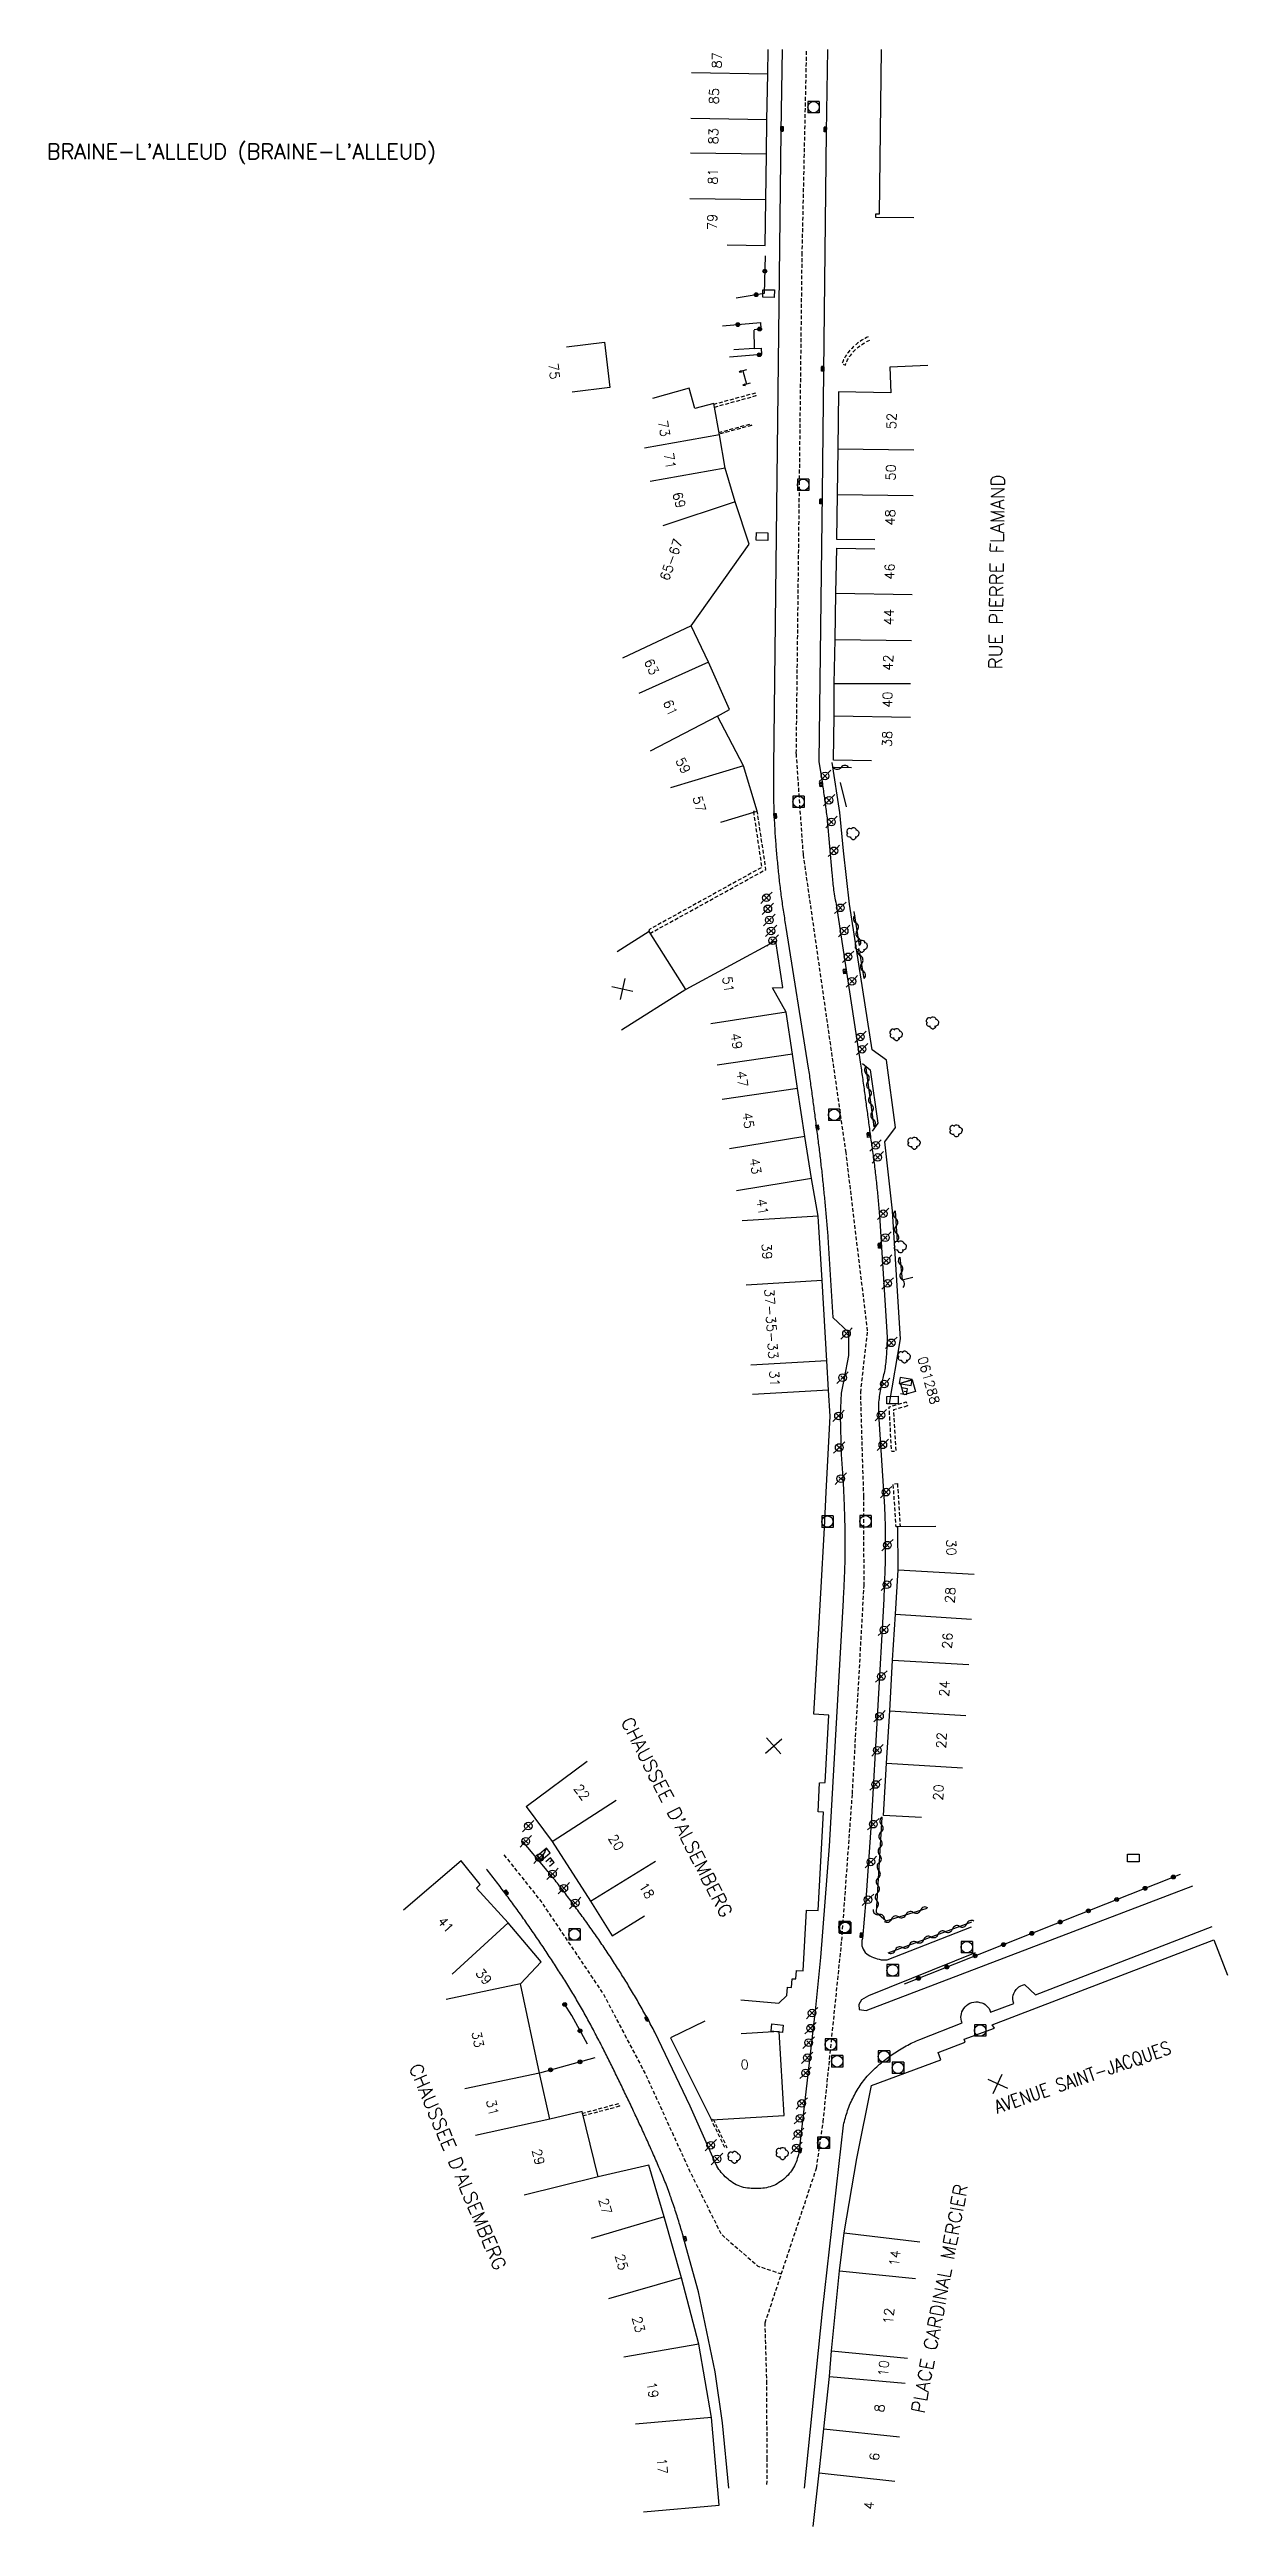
# Model space of a CAD drawing. Header units: millimetres. Extents: x 150050 to 151000, y 152675 to 153000.
# Drawn here: x 150050 to 150204.7, y 152674.8 to 153000 of the extents above; entities that cross this region are included whole.
import ezdxf
from ezdxf.enums import TextEntityAlignment as Align

# ---------------------------------------------------------------- set-up
doc = ezdxf.new("R2010")
doc.units = ezdxf.units.MM
doc.linetypes.add('DASHED', pattern=[0.75, 0.5, -0.25])
doc.layers.get('0').update_dxf_attribs({"linetype": 'CONTINUOUS'})
for name, color, linetype in [('W0001', 6, 'DASHED'), ('W0008', 7, 'CONTINUOUS'), ('W0017', 7, 'CONTINUOUS'), ('W0100', 7, 'CONTINUOUS'), ('W0105', 7, 'CONTINUOUS'), ('W0112', 1, 'DASHED'), ('W0300', 7, 'CONTINUOUS'), ('W0302', 3, 'CONTINUOUS'), ('W0310', 3, 'CONTINUOUS'), ('W0322', 7, 'CONTINUOUS'), ('W0400', 7, 'CONTINUOUS'), ('W0420', 7, 'CONTINUOUS'), ('W0430', 7, 'CONTINUOUS'), ('W0454', 7, 'CONTINUOUS'), ('W0980', 7, 'CONTINUOUS'), ('W0984', 7, 'CONTINUOUS'), ('W0989', 7, 'CONTINUOUS'), ('W0991', 7, 'CONTINUOUS'), ('W1102', 7, 'CONTINUOUS'), ('W1471', 7, 'CONTINUOUS')]:
    doc.layers.add(name, color=color, linetype=linetype)
doc.styles.get("Standard").update_dxf_attribs({"font": 'romans.shx', "width": 0.85})

msp = doc.modelspace()

# ---------------------------------------------------------------- texts
at = {"layer": 'W0980'}
msp.add_text("BRAINE-L'ALLEUD (BRAINE-L'ALLEUD)", height=2, dxfattribs=at).set_placement((150075.24, 152986.48), align=Align.MIDDLE)
at = {"layer": 'W0984'}
msp.add_text('061288', height=1.25, rotation=285.7077, dxfattribs=at).set_placement((150165.48, 152825.29), align=Align.MIDDLE)
at = {"layer": 'W0989'}
for s, rotation, p in [('RUE PIERRE FLAMAND', 89.2459, (150174.4, 152931.43)), ("CHAUSSEE D'ALSEMBERG", 297.1577, (150132.41, 152767.94)), ("CHAUSSEE D'ALSEMBERG", 292.859, (150103.64, 152722.04)), ('PLACE CARDINAL MERCIER', 79.2121, (150166.9, 152704.74))]:
    msp.add_text(s, height=1.75, rotation=rotation, dxfattribs=at).set_placement(p, align=Align.MIDDLE)
at = {"layer": 'W0989', "width": 0.85}
msp.add_text('AVENUE SAINT-JACQUES', height=1.75, rotation=19, dxfattribs=at).set_placement((150174.43, 152729.01))
at = {"layer": 'W0991'}
for s, rotation, p in [('87', 89.1775, (150137.67, 152998.58)), ('85', 89.0747, (150137.29, 152993.89)), ('83', 89.1281, (150137.21, 152988.62)), ('81', 89.2576, (150137.14, 152983.34)), ('79', 89.1122, (150137.05, 152977.37)), ('75', 276.7935, (150116.3, 152957.77)), ('73', 280.1108, (150130.74, 152950.24)), ('52', 89.1964, (150160.59, 152951.23)), ('71', 279.9577, (150131.49, 152946)), ('50', 89.1763, (150160.49, 152944.48)), ('69', 286.4078, (150132.7, 152940.85)), ('48', 89.3451, (150160.42, 152938.58)), ('65-67', 70.4664, (150131.67, 152933.03)), ('46', 88.951, (150160.34, 152931.46)), ('44', 89.1921, (150160.24, 152925.49)), ('63', 295.2566, (150129.09, 152918.97)), ('42', 88.7398, (150160.14, 152919.51)), ('40', 89.9293, (150160.07, 152914.65)), ('61', 294.1946, (150131.56, 152913.59)), ('38', 88.9582, (150160.02, 152909.49)), ('59', 297.4763, (150133.24, 152906)), ('57', 286.9954, (150135.36, 152900.96)), ('51', 278.1171, (150139.15, 152877.26)), ('49', 278.7486, (150140.25, 152869.81)), ('47', 278.2241, (150140.99, 152864.86)), ('45', 278.6007, (150141.79, 152859.41)), ('43', 279.2784, (150142.74, 152853.41)), ('41', 280.1372, (150143.65, 152848.07)), ('39', 273.3641, (150144.24, 152842.21)), ('37-35-33', 273.428, (150144.8, 152832.71)), ('31', 273.2289, (150145.23, 152825.52)), ('30', 270.731, (150168.44, 152803.35)), ('28', 86.6141, (150168.29, 152797.09)), ('26', 86.1863, (150167.92, 152791.1)), ('24', 86.7842, (150167.53, 152784.82)), ('22', 86.5706, (150167.14, 152778.03)), ('22', 306.5843, (150119.94, 152771.22)), ('20', 86.6873, (150166.74, 152771.19)), ('20', 302.8559, (150124.44, 152764.62)), ('18', 301.7136, (150128.45, 152758.31)), ('41', 310.5941, (150102.07, 152753.83)), ('39', 310.0233, (150107.06, 152747)), ('33', 281.9189, (150106.28, 152738.76)), ('0', 3.4429, (150141.31, 152735.47)), ('31', 282.577, (150108.2, 152729.81)), ('29', 283.796, (150114.22, 152723.33)), ('27', 286.5224, (150123.01, 152716.87)), ('25', 286.0138, (150125.15, 152709.53)), ('14', 83.0644, (150161.02, 152710.04)), ('23', 284.5547, (150127.39, 152701.34)), ('12', 84.3583, (150160.22, 152702.45)), ('10', 84.8489, (150159.55, 152695.59)), ('19', 279.7858, (150129.23, 152692.74)), ('8', 84.039, (150159.03, 152690.35)), ('6', 83.7132, (150158.35, 152683.98)), ('17', 275.0892, (150130.49, 152682.76)), ('4', 83.7461, (150157.65, 152677.58))]:
    msp.add_text(s, height=1.25, rotation=rotation, dxfattribs=at).set_placement(p, align=Align.MIDDLE)

# ---------------------------------------------------------------- blocks, each defined once
blk = doc.blocks.new('t322o')
at = {"color": 0, "linetype": 'Continuous'}
for radius in [0.25, 0.15]:
    blk.add_circle((0, 0), radius, dxfattribs=at)
blk = doc.blocks.new('t310o')
at = {"color": 0, "linetype": 'Continuous'}
for centre, start, end in [((-0.5, 0.38), 216.8699, 323.1304), ((0.5, -0.37), 36.8699, 143.1303)]:
    blk.add_arc(centre, 0.625, start, end, dxfattribs=at)
blk = doc.blocks.new('t991o')
at = {"color": 0, "linetype": 'Continuous'}
for p, q in [((-1, 1), (1, -1)), ((-1, -1), (1, 1))]:
    blk.add_line(p, q, dxfattribs=at)
blk = doc.blocks.new('T430')
at = {"flags": 128}
for points in [[(0.8, 0.8), (-0.8, 0.8)], [(-0.8, 0.8), (-0.8, 0)], [(0.8, 0.8), (-0.8, 0)], [(-0.8, 0), (0.8, 0)], [(-0.4, 2.1), (0.4, 2.1)], [(-0.4, 2.1), (-0.4, 1.3)], [(-0.4, 1.7), (0, 1.7)], [(-0.4, 1.3), (0.4, 1.3)], [(0.8, 0), (0.8, 0.8)]]:
    blk.add_lwpolyline(points, dxfattribs=at)
blk = doc.blocks.new('T454')
for p, q in [((-0.25, 0.25), (0.25, -0.25)), ((-0.25, -0.25), (0.25, 0.25)), ((0.75, 0.75), (0.375, 0.375)), ((-0.375, -0.375), (-0.75, -0.75))]:
    blk.add_line(p, q)
blk.add_ellipse((0, 0), major_axis=(0.354, 0.354), ratio=1, start_param=5.497787143782138, end_param=11.78097245096172)
blk = doc.blocks.new('T420')
for p, q in [((0.75, 0.75), (-0.75, 0.75)), ((-0.75, 0.75), (-0.75, -0.75)), ((0.75, 0.75), (0.75, -0.75)), ((0.75, -0.75), (-0.75, -0.75))]:
    blk.add_line(p, q)
blk.add_ellipse((0, 0), major_axis=(-0.53, 0.53), ratio=1, start_param=3.926991, end_param=10.210176)
blk = doc.blocks.new('T400')
for p, q in [((-0.15, 0.3), (0.15, 0.3)), ((-0.15, -0.25), (-0.15, 0.3)), ((-0.15, 0.15), (0.15, 0.15)), ((-0.15, 0), (0.15, 0)), ((0.15, 0.3), (0.15, -0.25)), ((-0.15, -0.15), (0.15, -0.15)), ((-0.15, -0.25), (-0.15, -0.3)), ((-0.15, -0.3), (0.15, -0.3)), ((0.15, -0.3), (0.15, -0.25))]:
    blk.add_line(p, q)
blk = doc.blocks.new('T300')
for p, q in [((-0.8, 0.51), (-0.86, 0.34)), ((-0.86, 0.34), (-0.86, 0.17)), ((-0.86, 0.17), (-0.74, 0.06)), ((-0.69, 0.63), (-0.8, 0.51)), ((-0.8, -0.06), (-0.74, 0.06)), ((-0.74, 0.06), (-0.69, 0.11)), ((-0.57, 0.69), (-0.69, 0.63)), ((-0.46, 0.69), (-0.57, 0.69)), ((-0.29, 0.63), (-0.46, 0.69)), ((-0.29, 0.63), (-0.17, 0.74)), ((-0.23, 0.57), (-0.29, 0.63)), ((-0.17, 0.74), (-0.06, 0.8)), ((-0.06, 0.8), (0.06, 0.8)), ((0.06, 0.8), (0.23, 0.74)), ((0.23, 0.74), (0.34, 0.63)), ((0.34, 0.63), (0.4, 0.51)), ((0.46, 0.46), (0.34, 0.46)), ((0.4, 0.51), (0.4, 0.46)), ((0.57, 0.4), (0.46, 0.46)), ((0.57, 0.4), (0.69, 0.29)), ((0.69, 0.29), (0.74, 0.17)), ((0.74, 0.06), (0.69, -0.17)), ((0.74, 0.17), (0.74, 0.06)), ((-0.8, -0.17), (-0.8, -0.06)), ((-0.8, -0.23), (-0.8, -0.17)), ((-0.74, -0.34), (-0.8, -0.23)), ((-0.69, -0.4), (-0.74, -0.34)), ((-0.51, -0.46), (-0.69, -0.4)), ((-0.4, -0.46), (-0.51, -0.46)), ((-0.4, -0.46), (-0.34, -0.46)), ((-0.34, -0.46), (-0.34, -0.4)), ((-0.34, -0.51), (-0.34, -0.46)), ((-0.29, -0.63), (-0.34, -0.51)), ((-0.17, -0.74), (-0.29, -0.63)), ((-0.06, -0.8), (-0.17, -0.74)), ((0.06, -0.8), (-0.06, -0.8)), ((0.17, -0.74), (0.06, -0.8)), ((0.23, -0.69), (0.17, -0.74)), ((0.29, -0.46), (0.23, -0.46)), ((0.29, -0.63), (0.23, -0.69)), ((0.46, -0.4), (0.29, -0.46)), ((0.34, -0.51), (0.29, -0.63)), ((0.34, -0.51), (0.34, -0.46)), ((0.57, -0.34), (0.46, -0.4)), ((0.63, -0.29), (0.57, -0.34)), ((0.69, -0.17), (0.63, -0.29))]:
    blk.add_line(p, q)
blk = doc.blocks.new('t105o')
for p, q in [((-0.5, 0), (0.5, 0)), ((0.5, 0), (0.2, 0.1)), ((0.5, 0), (0.2, -0.1))]:
    blk.add_line(p, q)
blk = doc.blocks.new('T1471')
at = {"color": 0, "linetype": 'Continuous', "flags": 128}
blk.add_lwpolyline([(-0.75, -0.5), (-0.75, 0.5), (0.75, 0.5), (0.75, -0.5), (-0.75, -0.5)], dxfattribs=at)

# ---------------------------------------------------------------- linework, layer by layer
at = {"layer": 'W0001'}
msp.add_lwpolyline([(150144.24, 152680.32), (150144.26, 152683.68), (150144.22, 152693.56), (150143.99, 152701.54), (150150.74, 152721.85), (150151.62, 152727.94), (150154.06, 152751.73), (150155.46, 152771.02), (150156.99, 152798.32), (150156.95, 152810), (150156.54, 152823.67), (150157.45, 152831.78), (150154.62, 152855.2), (150149.02, 152894.33), (150148.09, 152907.6), (150148.86, 152973.04), (150149.45, 153000)], dxfattribs=at)
at = {"layer": 'W0001', "flags": 128}
msp.add_lwpolyline([(150109.7, 152763), (150114.55, 152756.9), (150122.72, 152744.76), (150128.28, 152734.22), (150134.07, 152721.53), (150138.22, 152713.2), (150143.04, 152709.01), (150146.13, 152707.98)], dxfattribs=at)
at = {"layer": 'W0008', "flags": 128}
for points in [[(150146.23, 153000), (150146.06, 152989.22), (150145.1, 152905.83), (150145.09, 152905.58), (150145.09, 152905.33), (150145.08, 152905.07), (150145.08, 152904.82), (150145.08, 152904.57), (150145.08, 152904.32), (150145.08, 152904.07), (150145.08, 152903.82), (150145.08, 152903.56), (150145.08, 152903.31), (150145.08, 152903.06), (150145.08, 152902.81), (150145.08, 152902.56), (150145.09, 152902.31), (150145.09, 152902.06), (150145.1, 152901.8), (150145.1, 152901.55), (150145.11, 152901.3), (150145.11, 152901.05), (150145.12, 152900.8), (150145.13, 152900.55), (150145.13, 152900.29), (150145.14, 152900.04), (150145.15, 152899.79), (150145.16, 152899.54), (150145.17, 152899.29), (150145.18, 152899.04), (150145.19, 152898.79), (150145.21, 152898.53), (150145.22, 152898.28), (150145.23, 152898.03), (150145.25, 152897.78), (150145.26, 152897.53), (150145.28, 152897.28), (150145.29, 152897.03), (150145.31, 152896.78), (150145.33, 152896.53), (150145.34, 152896.28), (150145.36, 152896.03), (150145.38, 152895.78), (150145.4, 152895.53), (150145.42, 152895.28), (150145.44, 152895.03), (150145.46, 152894.78), (150145.48, 152894.53), (150145.5, 152894.28), (150145.53, 152894.03), (150145.55, 152893.78), (150145.57, 152893.53), (150145.6, 152893.28), (150145.62, 152893.03), (150145.65, 152892.78), (150145.67, 152892.53), (150145.7, 152892.28), (150145.72, 152892.03), (150145.75, 152891.77), (150145.78, 152891.52), (150145.81, 152891.27), (150145.83, 152891.02), (150145.86, 152890.77), (150145.89, 152890.52), (150145.92, 152890.26), (150145.95, 152890.01), (150145.99, 152889.76), (150146.02, 152889.51), (150146.05, 152889.26), (150146.08, 152889.01), (150146.12, 152888.76), (150146.15, 152888.51), (150146.18, 152888.25), (150146.22, 152888), (150146.25, 152887.75), (150146.29, 152887.5), (150146.33, 152887.25), (150146.36, 152887), (150146.4, 152886.75), (150146.44, 152886.5), (150146.48, 152886.25), (150146.52, 152886), (150146.56, 152885.75), (150146.6, 152885.5), (150146.64, 152885.25), (150146.68, 152885), (150146.72, 152884.75), (150149.65, 152866.29), (150149.69, 152866.05), (150149.73, 152865.8), (150149.76, 152865.56), (150149.8, 152865.31), (150149.83, 152865.06), (150149.87, 152864.82), (150149.9, 152864.57), (150149.94, 152864.32), (150149.97, 152864.08), (150150.01, 152863.83), (150150.04, 152863.58), (150150.08, 152863.34), (150150.11, 152863.09), (150150.14, 152862.84), (150150.18, 152862.6), (150150.21, 152862.35), (150150.24, 152862.1), (150150.28, 152861.86), (150150.31, 152861.61), (150150.34, 152861.36), (150150.38, 152861.12), (150150.41, 152860.87), (150150.44, 152860.62), (150150.48, 152860.38), (150150.51, 152860.13), (150150.54, 152859.88), (150150.57, 152859.64), (150150.61, 152859.39), (150150.64, 152859.14), (150150.67, 152858.9), (150150.7, 152858.65), (150150.73, 152858.41), (150150.76, 152858.16), (150150.79, 152857.92), (150150.83, 152857.67), (150150.86, 152857.43), (150150.89, 152857.18), (150150.92, 152856.94), (150150.95, 152856.69), (150150.98, 152856.44), (150151.01, 152856.2), (150151.04, 152855.95), (150151.07, 152855.71), (150151.1, 152855.46), (150151.13, 152855.22), (150151.16, 152854.97), (150151.19, 152854.73), (150151.22, 152854.48), (150151.25, 152854.24), (150151.28, 152853.99), (150151.3, 152853.75), (150151.33, 152853.5), (150151.36, 152853.25), (150151.39, 152853.01), (150151.42, 152852.76), (150151.44, 152852.52), (150151.47, 152852.27), (150151.5, 152852.03), (150151.52, 152851.78), (150151.55, 152851.54), (150151.57, 152851.29), (150151.6, 152851.04), (150151.62, 152850.79), (150151.65, 152850.54), (150151.67, 152850.3), (150151.7, 152850.05), (150151.72, 152849.8), (150151.75, 152849.55), (150151.77, 152849.3), (150151.8, 152849.06), (150151.82, 152848.81), (150151.84, 152848.56), (150151.87, 152848.31), (150151.89, 152848.06), (150151.91, 152847.82), (150151.93, 152847.57), (150151.96, 152847.32), (150151.98, 152847.07), (150152, 152846.82), (150152.02, 152846.58), (150152.04, 152846.33), (150152.07, 152846.08), (150152.09, 152845.83), (150152.11, 152845.58), (150152.13, 152845.34), (150152.15, 152845.09), (150152.17, 152844.84), (150152.19, 152844.59), (150152.21, 152844.34), (150152.23, 152844.09), (150152.25, 152843.85), (150152.27, 152843.6), (150152.28, 152843.35), (150152.89, 152833.52), (150154.96, 152831.62), (150154.93, 152828.56), (150154.38, 152825.57), (150154, 152823.59), (150153.87, 152820.7), (150153.97, 152815.55), (150154.2, 152812.47), (150154.21, 152812.21), (150154.23, 152811.96), (150154.24, 152811.71), (150154.25, 152811.46), (150154.27, 152811.21), (150154.28, 152810.96), (150154.29, 152810.71), (150154.3, 152810.46), (150154.32, 152810.2), (150154.33, 152809.95), (150154.34, 152809.7), (150154.35, 152809.45), (150154.36, 152809.2), (150154.37, 152808.95), (150154.38, 152808.7), (150154.39, 152808.45), (150154.39, 152808.19), (150154.4, 152807.94), (150154.41, 152807.69), (150154.42, 152807.44), (150154.42, 152807.19), (150154.43, 152806.94), (150154.43, 152806.69), (150154.44, 152806.43), (150154.44, 152806.18), (150154.45, 152805.93), (150154.45, 152805.68), (150154.45, 152805.43), (150154.46, 152805.18), (150154.46, 152804.93), (150154.46, 152804.67), (150154.46, 152804.42), (150154.46, 152804.17), (150154.46, 152803.92), (150154.46, 152803.67), (150154.46, 152803.42), (150154.46, 152803.17), (150154.46, 152802.92), (150154.46, 152802.66), (150154.46, 152802.41), (150154.45, 152802.16), (150154.45, 152801.91), (150154.45, 152801.66), (150154.44, 152801.41), (150154.44, 152801.16), (150154.43, 152800.91), (150154.42, 152800.66), (150154.42, 152800.41), (150154.41, 152800.16), (150154.4, 152799.91), (150154.39, 152799.66), (150154.38, 152799.41), (150154.37, 152799.16), (150154.36, 152798.91), (150154.35, 152798.66), (150154.34, 152798.41), (150154.33, 152798.16), (150154.32, 152797.91), (150154.3, 152797.66), (150154.29, 152797.41), (150154.28, 152797.16), (150154.26, 152796.91), (150154.25, 152796.66), (150154.23, 152796.41), (150152.39, 152764.13), (150151.26, 152749.5), (150150.6, 152742.95), (150148.41, 152723.88), (150148.36, 152723.62), (150148.3, 152723.36), (150148.22, 152723.11), (150148.14, 152722.87), (150148.05, 152722.63), (150147.95, 152722.4), (150147.85, 152722.17), (150147.73, 152721.95), (150147.6, 152721.74), (150147.46, 152721.53), (150147.32, 152721.33), (150147.16, 152721.14), (150147, 152720.95), (150146.82, 152720.77), (150146.64, 152720.6), (150146.45, 152720.43), (150146.24, 152720.26), (150146.03, 152720.11), (150145.81, 152719.96), (150145.58, 152719.82), (150145.35, 152719.69), (150145.12, 152719.59), (150144.89, 152719.49), (150144.65, 152719.41), (150144.41, 152719.35), (150144.17, 152719.29), (150143.93, 152719.25), (150143.68, 152719.22), (150143.43, 152719.19), (150143.19, 152719.18), (150142.94, 152719.18), (150142.69, 152719.18), (150142.43, 152719.19), (150142.18, 152719.2), (150141.93, 152719.22), (150141.67, 152719.25), (150141.41, 152719.28), (150141.16, 152719.33), (150140.91, 152719.4), (150140.67, 152719.49), (150140.44, 152719.58), (150140.21, 152719.69), (150139.98, 152719.82), (150139.76, 152719.95), (150139.54, 152720.09), (150139.33, 152720.24), (150139.13, 152720.4), (150138.94, 152720.57), (150138.75, 152720.74), (150138.57, 152720.92), (150138.4, 152721.1), (150138.23, 152721.3), (150138.08, 152721.5), (150137.93, 152721.7), (150137.79, 152721.92), (150137.65, 152722.14), (150134.17, 152730.01), (150129.51, 152739.73), (150129.4, 152739.95), (150129.28, 152740.17), (150129.16, 152740.39), (150129.04, 152740.61), (150128.92, 152740.83), (150128.81, 152741.05), (150128.69, 152741.26), (150128.57, 152741.48), (150128.45, 152741.7), (150128.32, 152741.92), (150128.2, 152742.13), (150128.08, 152742.35), (150127.96, 152742.57), (150127.84, 152742.79), (150127.71, 152743), (150127.59, 152743.22), (150127.47, 152743.43), (150127.34, 152743.65), (150127.22, 152743.86), (150127.09, 152744.08), (150126.97, 152744.29), (150126.84, 152744.51), (150126.71, 152744.72), (150126.59, 152744.94), (150126.46, 152745.15), (150126.33, 152745.37), (150126.2, 152745.58), (150126.07, 152745.79), (150125.95, 152746), (150125.82, 152746.22), (150125.69, 152746.43), (150125.56, 152746.64), (150125.43, 152746.85), (150125.29, 152747.06), (150125.16, 152747.28), (150125.03, 152747.49), (150124.9, 152747.7), (150124.77, 152747.91), (150124.63, 152748.12), (150124.5, 152748.33), (150124.36, 152748.54), (150124.23, 152748.75), (150124.09, 152748.96), (150123.96, 152749.17), (150123.82, 152749.38), (150123.68, 152749.59), (150123.55, 152749.79), (150123.41, 152750), (150123.27, 152750.21), (150123.13, 152750.42), (150122.99, 152750.62), (150122.85, 152750.83), (150122.71, 152751.04), (150122.57, 152751.24), (150122.43, 152751.45), (150122.29, 152751.66), (150122.15, 152751.86), (150122.01, 152752.07), (150121.86, 152752.27), (150121.72, 152752.48), (150121.58, 152752.68), (150121.44, 152752.88), (150121.29, 152753.09), (150121.15, 152753.29), (150121, 152753.49), (150120.86, 152753.7), (150120.71, 152753.9), (150120.57, 152754.1), (150120.42, 152754.31), (150120.28, 152754.51), (150120.13, 152754.71), (150119.99, 152754.91), (150119.84, 152755.12), (150119.69, 152755.32), (150119.55, 152755.52), (150119.4, 152755.72), (150119.25, 152755.92), (150119.1, 152756.12), (150118.96, 152756.32), (150118.81, 152756.53), (150118.66, 152756.73), (150118.51, 152756.92), (150118.37, 152757.12), (150118.22, 152757.32), (150118.07, 152757.52), (150117.92, 152757.71), (150117.77, 152757.91), (150117.62, 152758.11), (150117.47, 152758.3), (150117.32, 152758.5), (150117.17, 152758.69), (150117.02, 152758.89), (150116.87, 152759.08), (150116.72, 152759.27), (150116.56, 152759.47), (150116.41, 152759.66), (150116.26, 152759.85), (150116.1, 152760.04), (150115.95, 152760.24), (150115.79, 152760.43), (150115.64, 152760.62), (150115.48, 152760.81), (150115.32, 152761), (150115.17, 152761.19), (150112.16, 152764.79)], [(150152.19, 153000), (150152.03, 152989.14), (150151.67, 152957.73), (150151.48, 152941.77), (150151.05, 152906.52), (150151.48, 152903.87), (150151.51, 152903.63), (150151.55, 152903.4), (150151.58, 152903.16), (150151.62, 152902.93), (150151.65, 152902.69), (150151.68, 152902.46), (150151.72, 152902.22), (150151.75, 152901.99), (150151.78, 152901.75), (150151.81, 152901.51), (150151.85, 152901.27), (150151.88, 152901.04), (150151.91, 152900.8), (150151.94, 152900.56), (150151.97, 152900.32), (150152, 152900.08), (150152.03, 152899.84), (150152.06, 152899.6), (150152.09, 152899.36), (150152.12, 152899.12), (150152.14, 152898.88), (150152.76, 152891.88), (150152.78, 152891.63), (150152.8, 152891.38), (150152.82, 152891.14), (150152.84, 152890.89), (150152.87, 152890.65), (150152.9, 152890.4), (150152.93, 152890.15), (150152.96, 152889.91), (150152.99, 152889.66), (150153.03, 152889.4), (150153.07, 152889.14), (150153.11, 152888.87), (150153.16, 152888.61), (150153.21, 152888.35), (150153.26, 152888.08), (150153.31, 152887.82), (150156.53, 152866.79), (150156.56, 152866.54), (150156.6, 152866.29), (150156.63, 152866.04), (150156.67, 152865.79), (150156.7, 152865.54), (150156.74, 152865.3), (150156.77, 152865.05), (150156.81, 152864.8), (150156.84, 152864.55), (150156.87, 152864.3), (150156.91, 152864.05), (150156.94, 152863.81), (150156.98, 152863.56), (150157.01, 152863.31), (150157.05, 152863.06), (150157.08, 152862.81), (150157.11, 152862.56), (150157.15, 152862.31), (150157.18, 152862.07), (150157.22, 152861.82), (150157.25, 152861.57), (150157.28, 152861.32), (150157.32, 152861.07), (150157.35, 152860.82), (150157.38, 152860.57), (150157.42, 152860.33), (150157.45, 152860.08), (150157.49, 152859.83), (150157.52, 152859.58), (150157.55, 152859.33), (150157.59, 152859.08), (150157.62, 152858.83), (150157.65, 152858.59), (150157.69, 152858.34), (150157.72, 152858.09), (150157.75, 152857.84), (150157.79, 152857.59), (150157.82, 152857.34), (150157.85, 152857.09), (150157.89, 152856.84), (150157.92, 152856.58), (150157.96, 152856.33), (150157.99, 152856.08), (150158.03, 152855.82), (150158.06, 152855.57), (150158.1, 152855.32), (150158.13, 152855.06), (150158.17, 152854.81), (150158.2, 152854.56), (150158.24, 152854.3), (150158.27, 152854.05), (150158.3, 152853.79), (150158.34, 152853.54), (150158.37, 152853.29), (150158.4, 152853.03), (150158.43, 152852.78), (150158.46, 152852.53), (150158.49, 152852.27), (150158.52, 152852.02), (150158.55, 152851.77), (150158.57, 152851.52), (150158.6, 152851.26), (150158.63, 152851.01), (150158.65, 152850.76), (150158.68, 152850.51), (150158.71, 152850.26), (150158.73, 152850.01), (150158.76, 152849.76), (150158.78, 152849.51), (150158.8, 152849.26), (150158.83, 152849), (150158.85, 152848.75), (150158.87, 152848.5), (150158.89, 152848.25), (150158.92, 152848), (150158.94, 152847.75), (150158.96, 152847.5), (150158.98, 152847.24), (150159, 152846.99), (150159.02, 152846.74), (150159.04, 152846.49), (150159.06, 152846.24), (150160, 152830.95), (150160, 152830.69), (150160, 152830.44), (150159.99, 152830.19), (150159.99, 152829.94), (150159.98, 152829.68), (150159.97, 152829.43), (150159.95, 152829.18), (150159.94, 152828.93), (150159.92, 152828.68), (150159.9, 152828.43), (150159.88, 152828.17), (150159.86, 152827.92), (150159.83, 152827.67), (150159.8, 152827.43), (150159.77, 152827.19), (150159.74, 152826.95), (150159.7, 152826.71), (150159.65, 152826.47), (150159.61, 152826.24), (150159.55, 152826), (150159.12, 152823.89), (150159.07, 152823.65), (150159.02, 152823.41), (150158.98, 152823.16), (150158.95, 152822.92), (150158.92, 152822.68), (150158.89, 152822.43), (150158.88, 152822.18), (150158.86, 152821.93), (150158.86, 152821.67), (150158.86, 152821.42), (150158.86, 152821.16), (150158.87, 152820.91), (150159.67, 152808.66), (150159.68, 152808.42), (150159.69, 152808.17), (150159.7, 152807.92), (150159.71, 152807.68), (150159.72, 152807.43), (150159.72, 152807.18), (150159.73, 152806.93), (150159.74, 152806.69), (150159.74, 152806.44), (150159.75, 152806.19), (150159.76, 152805.95), (150159.76, 152805.7), (150159.76, 152805.45), (150159.77, 152805.2), (150159.77, 152804.96), (150159.77, 152804.71), (150159.77, 152804.46), (150159.77, 152804.21), (150159.77, 152803.97), (150159.77, 152803.72), (150159.77, 152803.47), (150159.77, 152803.22), (150159.77, 152802.98), (150159.77, 152802.73), (150159.76, 152802.48), (150159.76, 152802.23), (150159.76, 152801.99), (150159.75, 152801.74), (150159.75, 152801.49), (150159.74, 152801.24), (150159.74, 152801), (150159.73, 152800.75), (150159.72, 152800.5), (150159.72, 152800.25), (150159.71, 152800.01), (150159.7, 152799.76), (150159.69, 152799.51), (150159.68, 152799.26), (150159.67, 152799.02), (150159.66, 152798.77), (150159.65, 152798.52), (150159.64, 152798.27), (150159.63, 152798.03), (150159.62, 152797.78), (150159.61, 152797.53), (150159.6, 152797.28), (150159.58, 152797.04), (150159.57, 152796.79), (150159.56, 152796.54), (150157.93, 152767.17), (150157.2, 152757.1), (150156.78, 152752.01), (150156.71, 152751.77), (150156.68, 152751.53), (150156.68, 152751.29), (150156.71, 152751.06), (150156.77, 152750.83), (150156.86, 152750.61), (150156.99, 152750.39), (150157.15, 152750.18), (150157.34, 152750), (150157.54, 152749.85), (150157.76, 152749.72), (150157.99, 152749.61), (150158.23, 152749.52), (150158.47, 152749.43), (150158.71, 152749.35), (150158.97, 152749.28), (150159.24, 152749.23), (150159.5, 152749.2), (150159.77, 152749.2), (150160.04, 152749.22), (150171.09, 152753.56)], [(150104.1, 152762.23), (150104.1, 152762.22)], [(150139.25, 152679.87), (150138.38, 152688.42), (150137.43, 152695.12), (150135.27, 152705.63), (150133.43, 152712.25), (150133.36, 152712.49), (150133.29, 152712.73), (150133.22, 152712.97), (150133.16, 152713.22), (150133.09, 152713.46), (150133.02, 152713.69), (150132.95, 152713.93), (150132.88, 152714.17), (150132.8, 152714.41), (150132.73, 152714.65), (150132.66, 152714.89), (150132.58, 152715.13), (150132.51, 152715.37), (150132.43, 152715.61), (150132.36, 152715.84), (150132.28, 152716.08), (150132.2, 152716.32), (150132.12, 152716.56), (150132.04, 152716.79), (150131.96, 152717.03), (150131.88, 152717.27), (150131.8, 152717.5), (150131.72, 152717.74), (150131.64, 152717.97), (150131.55, 152718.21), (150131.47, 152718.44), (150131.39, 152718.68), (150131.3, 152718.92), (150131.21, 152719.16), (150131.12, 152719.39), (150131.03, 152719.63), (150130.94, 152719.87), (150130.84, 152720.1), (150130.75, 152720.34), (150130.65, 152720.57), (150130.56, 152720.81), (150130.46, 152721.04), (150130.36, 152721.28), (150130.26, 152721.51), (150130.16, 152721.74), (150130.06, 152721.98), (150129.96, 152722.21), (150129.86, 152722.44), (150129.76, 152722.68), (150129.66, 152722.91), (150129.56, 152723.14), (150129.46, 152723.37), (150129.36, 152723.6), (150129.26, 152723.83), (150129.15, 152724.06), (150129.05, 152724.29), (150128.95, 152724.52), (150128.85, 152724.75), (150128.74, 152724.98), (150128.64, 152725.21), (150128.54, 152725.44), (150128.43, 152725.67), (150128.33, 152725.9), (150128.22, 152726.13), (150128.12, 152726.36), (150128.01, 152726.59), (150127.91, 152726.82), (150127.8, 152727.05), (150127.7, 152727.28), (150127.59, 152727.5), (150127.48, 152727.73), (150127.38, 152727.96), (150127.27, 152728.19), (150127.16, 152728.42), (150127.06, 152728.64), (150126.95, 152728.87), (150126.84, 152729.1), (150126.73, 152729.33), (150126.63, 152729.56), (150126.52, 152729.78), (150126.41, 152730.01), (150126.3, 152730.24), (150126.19, 152730.47), (150126.08, 152730.69), (150125.98, 152730.92), (150125.87, 152731.14), (150125.76, 152731.37), (150125.65, 152731.59), (150125.55, 152731.81), (150125.44, 152732.04), (150125.33, 152732.26), (150125.23, 152732.48), (150125.12, 152732.7), (150125.01, 152732.93), (150124.9, 152733.15), (150124.8, 152733.37), (150124.69, 152733.6), (150124.58, 152733.82), (150124.47, 152734.04), (150124.37, 152734.26), (150124.26, 152734.49), (150124.15, 152734.71), (150124.04, 152734.93), (150123.93, 152735.15), (150123.82, 152735.37), (150123.71, 152735.6), (150123.6, 152735.82), (150123.49, 152736.04), (150123.38, 152736.26), (150123.27, 152736.48), (150123.16, 152736.7), (150123.05, 152736.92), (150122.94, 152737.14), (150122.83, 152737.36), (150122.72, 152737.59), (150122.6, 152737.81), (150122.49, 152738.03), (150122.38, 152738.25), (150122.26, 152738.47), (150122.15, 152738.68), (150122.04, 152738.9), (150121.92, 152739.12), (150121.81, 152739.34), (150121.69, 152739.56), (150121.57, 152739.78), (150121.46, 152740), (150121.34, 152740.22), (150121.22, 152740.44), (150121.1, 152740.66), (150120.98, 152740.88), (150120.86, 152741.1), (150120.74, 152741.32), (150120.62, 152741.54), (150120.5, 152741.76), (150120.37, 152741.98), (150120.25, 152742.2), (150120.13, 152742.42), (150120.01, 152742.64), (150119.88, 152742.86), (150119.76, 152743.08), (150119.63, 152743.29), (150119.51, 152743.51), (150119.38, 152743.73), (150119.25, 152743.95), (150119.13, 152744.16), (150119, 152744.38), (150118.87, 152744.6), (150118.74, 152744.81), (150118.61, 152745.03), (150118.48, 152745.24), (150118.35, 152745.45), (150118.22, 152745.67), (150118.09, 152745.88), (150117.95, 152746.1), (150117.82, 152746.31), (150117.69, 152746.52), (150117.55, 152746.73), (150117.42, 152746.94), (150117.29, 152747.15), (150117.15, 152747.36), (150117.02, 152747.57), (150116.88, 152747.78), (150116.75, 152747.99), (150116.61, 152748.2), (150116.48, 152748.41), (150116.34, 152748.62), (150116.21, 152748.83), (150116.07, 152749.04), (150115.94, 152749.25), (150115.8, 152749.45), (150115.66, 152749.66), (150115.53, 152749.87), (150115.39, 152750.08), (150115.25, 152750.29), (150115.11, 152750.49), (150114.97, 152750.7), (150114.84, 152750.91), (150114.7, 152751.12), (150114.56, 152751.32), (150114.42, 152751.53), (150114.28, 152751.74), (150114.14, 152751.94), (150114, 152752.15), (150113.86, 152752.35), (150113.72, 152752.56), (150113.57, 152752.77), (150113.43, 152752.97), (150113.29, 152753.18), (150113.15, 152753.38), (150113.01, 152753.59), (150112.86, 152753.79), (150112.72, 152753.99), (150112.58, 152754.2), (150112.43, 152754.4), (150112.29, 152754.61), (150112.15, 152754.81), (150112, 152755.01), (150111.86, 152755.21), (150111.71, 152755.42), (150111.57, 152755.62), (150111.42, 152755.82), (150111.27, 152756.02), (150111.13, 152756.23), (150110.98, 152756.43), (150110.83, 152756.63), (150110.69, 152756.83), (150110.54, 152757.03), (150110.39, 152757.23), (150110.24, 152757.43), (150110.09, 152757.63), (150109.94, 152757.83), (150109.79, 152758.03), (150109.64, 152758.24), (150109.49, 152758.44), (150109.34, 152758.64), (150109.19, 152758.84), (150109.04, 152759.04), (150108.89, 152759.23), (150108.74, 152759.43), (150108.58, 152759.63), (150108.43, 152759.83), (150108.28, 152760.03), (150108.12, 152760.23), (150107.97, 152760.43), (150107.82, 152760.62), (150107.66, 152760.82), (150107.51, 152761.02), (150107.43, 152761.12)], [(150171.56, 152750.12), (150157.56, 152744.47), (150156.67, 152743.94), (150156.3, 152743.35), (150156.34, 152742.71), (150157.28, 152742.56), (150200.17, 152758.92)], [(150149.16, 152679.87), (150151.55, 152703.09), (150154.3, 152727.51), (150154.35, 152727.76), (150154.41, 152728), (150154.47, 152728.24), (150154.53, 152728.48), (150154.6, 152728.71), (150154.67, 152728.95), (150154.75, 152729.18), (150154.83, 152729.42), (150154.91, 152729.65), (150155, 152729.88), (150155.09, 152730.11), (150155.18, 152730.33), (150155.28, 152730.56), (150155.38, 152730.78), (150155.49, 152731), (150155.6, 152731.22), (150155.71, 152731.44), (150155.83, 152731.66), (150155.95, 152731.87), (150156.07, 152732.09), (150156.2, 152732.3), (150156.33, 152732.51), (150156.47, 152732.72), (150156.61, 152732.93), (150156.76, 152733.14), (150156.91, 152733.34), (150157.07, 152733.54), (150157.23, 152733.73), (150157.4, 152733.92), (150157.57, 152734.11), (150157.74, 152734.3), (150157.91, 152734.48), (150158.09, 152734.65), (150158.27, 152734.83), (150158.46, 152735), (150158.65, 152735.17), (150158.84, 152735.33), (150159.03, 152735.5), (150159.22, 152735.66), (150159.42, 152735.82), (150159.62, 152735.98), (150159.81, 152736.14), (150160.01, 152736.29), (150160.21, 152736.44), (150160.41, 152736.59), (150160.62, 152736.73), (150160.82, 152736.87), (150161.03, 152737.01), (150161.23, 152737.15), (150161.44, 152737.28), (150161.65, 152737.41), (150161.87, 152737.54), (150162.08, 152737.66), (150162.3, 152737.79), (150162.51, 152737.9), (150162.73, 152738.02), (150162.95, 152738.14), (150163.17, 152738.25), (150163.4, 152738.36), (150163.62, 152738.46), (150163.85, 152738.56), (150164.08, 152738.66), (150164.31, 152738.76), (150169.86, 152740.92), (150169.78, 152741.17), (150169.73, 152741.43), (150169.71, 152741.67), (150169.72, 152741.91), (150169.76, 152742.14), (150169.83, 152742.37), (150169.94, 152742.59), (150170.07, 152742.81), (150170.24, 152743.02), (150170.45, 152743.22), (150170.66, 152743.39), (150170.89, 152743.52), (150171.13, 152743.61), (150171.38, 152743.67), (150171.64, 152743.69), (150171.91, 152743.68), (150172.19, 152743.63), (150172.45, 152743.56), (150172.69, 152743.46), (150172.9, 152743.33), (150173.08, 152743.19), (150173.25, 152743.01), (150173.39, 152742.81), (150173.51, 152742.59), (150173.6, 152742.34), (150176.64, 152743.49), (150176.56, 152743.76), (150176.53, 152744.03), (150176.53, 152744.29), (150176.57, 152744.55), (150176.66, 152744.81), (150176.79, 152745.06), (150176.94, 152745.3), (150177.12, 152745.49), (150177.32, 152745.66), (150177.55, 152745.79), (150177.79, 152745.89), (150178.07, 152745.96), (150179.51, 152744.61), (150202.71, 152753.6)]]:
    msp.add_lwpolyline(points, dxfattribs=at)
at = {"layer": 'W0017', "flags": 128}
for points in [[(150160.32, 152822.26), (150161.76, 152830.75), (150161.09, 152841.9), (150160.74, 152847.55), (150159.72, 152856.59), (150161.12, 152858.48), (150159.91, 152867.3), (150158.03, 152868.68), (150155.08, 152887.8), (150154.28, 152894.79), (150153.8, 152899.85), (150152.8, 152906.41)], [(150156.76, 152866.88), (150157.8, 152866.05), (150158.79, 152859.06), (150158.04, 152858.01)]]:
    msp.add_lwpolyline(points, dxfattribs=at)
at = {"layer": 'W0100', "flags": 128}
for points in [[(150139.01, 152974.35), (150144, 152974.28), (150144.1, 152980.25), (150144.17, 152986.26), (150144.24, 152990.78), (150144.34, 152996.78), (150144.39, 153000)], [(150163.53, 152977.91), (150158.54, 152977.97), (150158.55, 152978.43), (150159.02, 152978.43), (150159.29, 153000)], [(150117.93, 152960.99), (150122.89, 152961.58), (150123.6, 152955.62), (150118.64, 152955.03)], [(150142.5, 152963.15), (150142.56, 152960.77), (150139.87, 152960.57)], [(150141.07, 152957.81), (150141.57, 152956.06)], [(150165.37, 152958.5), (150160.37, 152958.3), (150160.51, 152954.93), (150153.64, 152955.08), (150153.54, 152947.58), (150153.45, 152941.57), (150153.38, 152935.74), (150158.38, 152935.68)], [(150138.18, 152898.57), (150142.96, 152900.03), (150141.14, 152905.98), (150137.76, 152912.49), (150139.34, 152913.36), (150136.54, 152919.57), (150134.29, 152924.35), (150141.91, 152935.08), (150140.07, 152940.62), (150138.77, 152945.02), (150138, 152949.4), (150137.26, 152953.53), (150134.75, 152952.88), (150134.01, 152955.55), (150129.19, 152954.2)], [(150157.96, 152906.6), (150152.96, 152906.69), (150153.07, 152912.53), (150153.08, 152916.78), (150153.2, 152922.54), (150153.29, 152928.63), (150153.4, 152934.55), (150158.4, 152934.46)], [(150140.8, 152743.97), (150145.78, 152743.52), (150146.85, 152744.52), (150146.95, 152745.62), (150147.48, 152745.6), (150147.54, 152746.71), (150148.04, 152746.7), (150148.1, 152747.8), (150149, 152747.76), (150149.44, 152755.73), (150150.94, 152755.68), (150151.66, 152768.6), (150150.94, 152768.64), (150151.15, 152772.46), (150151.86, 152772.48), (150152.35, 152781.34), (150150.41, 152781.45), (150151.05, 152792.69), (150151.31, 152797.36), (150151.77, 152805.92), (150152.02, 152810.59), (150152.55, 152820.59), (150152.33, 152823.98), (150152.11, 152827.86), (150151.47, 152838.4), (150150.98, 152846.83), (150150.1, 152851.77), (150149.19, 152857.31), (150148.24, 152863.6), (150147.59, 152868.11), (150146.74, 152873.63), (150144.98, 152876.83), (150146.32, 152876.88), (150145.42, 152882.88), (150145.26, 152882.86), (150145.23, 152882.91), (150133.59, 152876.59), (150128.79, 152884.22), (150124.56, 152881.56)], [(150164.54, 152767.89), (150159.55, 152768.18), (150159.95, 152775.01), (150160.36, 152781.88), (150160.73, 152788.54), (150161.13, 152794.59), (150161.48, 152800.42), (150161.41, 152806.1), (150166.41, 152806.16)], [(150112.62, 152769.34), (150116.03, 152764.75), (150121.09, 152756.9), (150123.9, 152752.36), (150128.16, 152754.99)], [(150104.09, 152762.22), (150104.09, 152762.22)], [(150137.98, 152677.63), (150136.95, 152689.12), (150135.29, 152698.74), (150133.03, 152707.45), (150130.73, 152715.47), (150128.72, 152722.26), (150122.07, 152720.7), (150119.96, 152729.3), (150115.71, 152728.31), (150114.36, 152734.35), (150111.89, 152746.06), (150114.58, 152748.93), (150110.26, 152754.08), (150106.08, 152758.64), (150106.58, 152759.1), (150104.1, 152762.22)], [(150150.3, 152674.82), (150151.07, 152681.87), (150151.71, 152687.62), (150152.43, 152694.53), (150152.73, 152697.9), (150153.77, 152708.37), (150154.38, 152713.39), (150156.03, 152723.11), (150157.97, 152732.7), (150167.06, 152736.1), (150166.73, 152737.04), (150170.26, 152738.42), (150170.14, 152738.79), (150174.11, 152740.24), (150173.8, 152740.69), (150202.91, 152751.85), (150204.7, 152747.18)], [(150136.07, 152741.18), (150131.59, 152738.95), (150136.95, 152728.2), (150146.5, 152728.77), (150146.51, 152728.78), (150145.83, 152739.8), (150140.84, 152739.49)]]:
    msp.add_lwpolyline(points, dxfattribs=at)
msp.add_lwpolyline([(150161.78, 152824.91), (150163.31, 152825.36), (150163.74, 152823.82), (150162.21, 152823.39)], close=True, dxfattribs=at)
at = {"layer": 'W0112', "flags": 128}
msp.add_lwpolyline([(150157.53, 152962.29), (150157.32, 152962.19), (150157.11, 152962.08), (150156.9, 152961.96), (150156.7, 152961.83), (150156.5, 152961.7), (150156.31, 152961.57), (150156.12, 152961.43), (150155.93, 152961.28), (150155.75, 152961.13), (150155.55, 152960.95), (150155.36, 152960.77), (150155.18, 152960.58), (150155.01, 152960.38), (150154.85, 152960.17), (150154.7, 152959.96), (150154.55, 152959.73), (150154.42, 152959.49), (150154.3, 152959.25), (150154.19, 152959), (150154.09, 152958.75), (150154.53, 152958.58), (150154.62, 152958.83), (150154.72, 152959.05), (150154.83, 152959.27), (150154.95, 152959.48), (150155.09, 152959.69), (150155.23, 152959.89), (150155.38, 152960.08), (150155.53, 152960.26), (150155.7, 152960.44), (150155.87, 152960.61), (150156.05, 152960.77), (150156.23, 152960.92), (150156.4, 152961.05), (150156.58, 152961.19), (150156.77, 152961.32), (150156.95, 152961.44), (150157.14, 152961.55), (150157.34, 152961.67), (150157.54, 152961.77), (150157.74, 152961.87)], dxfattribs=at)
for points in [[(150142.73, 152954.9), (150137.26, 152953.41), (150137.35, 152953.07), (150142.82, 152954.56)], [(150142.19, 152950.66), (150138, 152949.51), (150137.94, 152949.72), (150142.13, 152950.86)], [(150142.46, 152899.96), (150143.55, 152892.63), (150128.72, 152884.44), (150128.96, 152884), (150144.1, 152892.35), (150142.96, 152900.03)], [(150162.67, 152821.92), (150160.84, 152821.4), (150161.15, 152815.96), (150160.61, 152815.93), (150160.28, 152821.8), (150162.52, 152822.45)], [(150161.36, 152811.73), (150161.73, 152806.09), (150161.19, 152806.05), (150160.82, 152811.69)], [(150124.88, 152729.99), (150120.11, 152728.71), (150120.01, 152729.07), (150124.79, 152730.35)], [(150137.17, 152728.31), (150138.99, 152724.58), (150138.77, 152724.47), (150136.95, 152728.2)]]:
    msp.add_lwpolyline(points, close=True, dxfattribs=at)
at = {"layer": 'W0302', "flags": 128}
msp.add_lwpolyline([(150153.83, 152903.77), (150154.63, 152900.6)], dxfattribs=at)
at = {"layer": 'W0310', "flags": 128}
for points in [[(150152.96, 152905.77), (150155.34, 152905.75)], [(150156.39, 152882.38), (150155.68, 152886.83)], [(150157.02, 152878.06), (150156.45, 152881.44)], [(150158.31, 152858.56), (150157.25, 152866.33)], [(150161.06, 152847.56), (150161.34, 152843.49)], [(150161.68, 152841.47), (150161.99, 152838.47), (150163.4, 152838.84)], [(150159.34, 152767.96), (150158.56, 152755.46), (150159.87, 152754.33), (150165.28, 152755.99)], [(150160.14, 152750.14), (150171.14, 152754.19)]]:
    msp.add_lwpolyline(points, dxfattribs=at)
at = {"layer": 'W0322', "flags": 128}
for points in [[(150144, 152972.91), (150143.87, 152967.99), (150140.18, 152967.37)], [(150138.42, 152963.71), (150143.41, 152964.16), (150143.42, 152963.32), (150142.56, 152963.2)], [(150142.6, 152960.75), (150143.47, 152960.79), (150143.52, 152959.95), (150139.31, 152959.6)], [(150162.28, 152746.04), (150198.55, 152760.46)], [(150120.66, 152738.13), (150118.61, 152741.89), (150117.59, 152743.49)], [(150121.62, 152736.35), (150114.36, 152734.35), (150104.58, 152732.29)]]:
    msp.add_lwpolyline(points, dxfattribs=at)
at = {"layer": 'W1102', "flags": 128}
for points in [[(150144.34, 152996.78), (150134.34, 152996.94)], [(150144.24, 152990.78), (150134.24, 152990.93)], [(150144.17, 152986.26), (150134.18, 152986.39)], [(150144.1, 152980.25), (150134.1, 152980.4)], [(150138, 152949.4), (150128.15, 152947.67)], [(150138.77, 152945.02), (150128.92, 152943.3)], [(150153.54, 152947.58), (150163.54, 152947.44)], [(150153.45, 152941.57), (150163.45, 152941.46)], [(150140.07, 152940.62), (150130.57, 152937.47)], [(150153.29, 152928.63), (150163.29, 152928.44)], [(150134.29, 152924.35), (150125.25, 152920.08)], [(150153.2, 152922.54), (150163.2, 152922.4)], [(150136.54, 152919.57), (150127.42, 152915.47)], [(150153.08, 152916.78), (150163.08, 152916.77)], [(150137.76, 152912.49), (150128.89, 152907.87)], [(150153.07, 152912.53), (150163.07, 152912.35)], [(150141.14, 152905.98), (150131.58, 152903.06)], [(150133.59, 152876.59), (150125.12, 152871.27)], [(150146.74, 152873.63), (150136.86, 152872.11)], [(150147.59, 152868.11), (150137.69, 152866.68)], [(150148.24, 152863.6), (150138.34, 152862.17)], [(150149.19, 152857.31), (150139.32, 152855.69)], [(150150.1, 152851.77), (150140.23, 152850.16)], [(150150.98, 152846.83), (150141, 152846.25)], [(150151.47, 152838.4), (150141.49, 152837.8)], [(150152.11, 152827.86), (150142.12, 152827.26)], [(150152.33, 152823.98), (150142.34, 152823.42)], [(150161.48, 152800.42), (150171.46, 152799.83)], [(150161.13, 152794.59), (150171.11, 152793.92)], [(150160.73, 152788.54), (150170.72, 152787.97)], [(150160.36, 152781.88), (150170.34, 152781.28)], [(150112.62, 152769.34), (150120.65, 152775.3)], [(150159.95, 152775.01), (150169.93, 152774.43)], [(150116.03, 152764.75), (150124.43, 152770.17)], [(150104.1, 152762.22), (150096.5, 152755.72)], [(150121.09, 152756.9), (150129.6, 152762.16)], [(150110.26, 152754.08), (150102.89, 152747.32)], [(150111.89, 152746.06), (150102.11, 152743.99)], [(150115.71, 152728.31), (150105.95, 152726.14)], [(150122.07, 152720.7), (150112.36, 152718.32)], [(150130.73, 152715.47), (150121.15, 152712.62)], [(150154.38, 152713.39), (150164.3, 152712.19)], [(150133.03, 152707.45), (150123.42, 152704.69)], [(150153.77, 152708.37), (150163.72, 152707.39)], [(150135.29, 152698.74), (150125.44, 152697.04)], [(150152.73, 152697.9), (150162.68, 152696.92)], [(150152.43, 152694.53), (150162.39, 152693.63)], [(150136.95, 152689.12), (150126.99, 152688.23)], [(150151.71, 152687.62), (150161.65, 152686.59)], [(150151.07, 152681.87), (150161.01, 152680.78)], [(150128.02, 152676.74), (150137.98, 152677.63)]]:
    msp.add_lwpolyline(points, dxfattribs=at)

# ---------------------------------------------------------------- block references
at = {"layer": 'W0105'}
for p, rotation in [((150141.07, 152957.81), 193.8203565843062), ((150141.57, 152956.06), 195.5060849188411)]:
    msp.add_blockref('t105o', p, dxfattribs=dict(at, rotation=rotation))
at = {"layer": 'W0300'}
for p in [(150155.57, 152897.06), (150156.67, 152882.27), (150166.02, 152872.21), (150161.25, 152870.68), (150163.59, 152856.41), (150169.11, 152858.04), (150161.78, 152842.82), (150162.3, 152828.35), (150139.98, 152723.28), (150146.29, 152723.77)]:
    msp.add_blockref('T300', p, dxfattribs=at)
at = {"layer": 'W0310'}
for p, rotation in [((150153.96, 152905.76), 359.5624384244312), ((150155.92, 152885.35), 99.09292335144362), ((150156.24, 152883.37), 99.09292335144362), ((150156.52, 152881.01), 99.54400090810395), ((150156.85, 152879.04), 99.54400090810395), ((150157.36, 152865.5), 97.81748755044303), ((150157.63, 152863.52), 97.81748755044303), ((150157.9, 152861.54), 97.81748755044303), ((150158.18, 152859.55), 97.81748755044303), ((150161.13, 152846.56), 273.9326040528354), ((150161.26, 152844.57), 273.9326040528354), ((150161.78, 152840.47), 275.9990681837645), ((150161.99, 152838.49), 275.9990681837645), ((150159.15, 152764.96), 266.4519719524998), ((150159.28, 152766.96), 266.4519719524998), ((150159.03, 152762.97), 266.4519719524998), ((150158.78, 152758.98), 266.4519719524998), ((150158.9, 152760.97), 266.4519719524998), ((150158.92, 152755.15), 319.1820674075456), ((150158.66, 152756.98), 266.4519719524998), ((150164.41, 152755.73), 17.09285153714616), ((150160.59, 152754.55), 17.09285153714616), ((150162.5, 152755.14), 17.09285153714616), ((150166.71, 152752.56), 20.22663074782464), ((150168.59, 152753.25), 20.22663074782464), ((150170.46, 152753.94), 20.22663074782464), ((150161.08, 152750.48), 20.22663074782464), ((150162.96, 152751.17), 20.22663074782464), ((150164.83, 152751.86), 20.22663074782464)]:
    msp.add_blockref('t310o', p, dxfattribs=dict(at, rotation=rotation))
at = {"layer": 'W0322'}
for p, rotation in [((150143.95, 152970.91), 268.5651889719327), ((150142.81, 152967.81), 189.485200022579), ((150140.41, 152963.89), 5.156974706568744), ((150143.27, 152963.3), 187.7809255276714), ((150143.23, 152959.93), 184.7332408033816), ((150197.59, 152760.08), 21.68024145575754), ((150186.44, 152755.65), 21.68024145575754), ((150190.16, 152757.13), 21.68024145575754), ((150193.88, 152758.6), 21.68024145575754), ((150179.01, 152752.69), 21.68024145575754), ((150182.73, 152754.17), 21.68024145575754), ((150171.58, 152749.74), 21.68024145575754), ((150175.29, 152751.21), 21.68024145575754), ((150164.14, 152746.78), 21.68024145575754), ((150167.86, 152748.26), 21.68024145575754), ((150117.68, 152743.34), 122.5575263504824), ((150119.7, 152739.89), 118.5897870209173), ((150115.83, 152734.76), 195.4244879191534), ((150119.69, 152735.82), 195.4244879191534)]:
    msp.add_blockref('t322o', p, dxfattribs=dict(at, rotation=rotation))
at = {"layer": 'W0400'}
for p, rotation in [((150146.21, 152989.6), 359.1167827779562), ((150151.88, 152989.51), 179.1905951828184), ((150151.54, 152958.09), 179.3274822041805), ((150151.34, 152940.66), 179.2998942635325), ((150151.31, 152903.52), 188.5116136461215), ((150145.32, 152899.4), 2.363166517789859), ((150154.44, 152878.96), 188.6970552010517), ((150150.86, 152858.51), 7.29206787443604), ((150157.56, 152857.5), 187.6356175151818), ((150159.01, 152842.95), 183.5295421426567), ((150110, 152758.08), 36.76435885446111), ((150156.66, 152752.44), 175.2248568091411), ((150128.46, 152741.44), 208.9461103590515), ((150148.58, 152724.2), 353.4551747483684), ((150133.46, 152712.62), 15.5790875798715)]:
    msp.add_blockref('T400', p, dxfattribs=dict(at, rotation=rotation))
at = {"layer": 'W0420'}
for p in [(150150.36, 152992.44), (150148.99, 152942.86), (150148.39, 152901.24), (150153.07, 152860.14), (150152.17, 152806.74), (150157.18, 152806.78), (150118.97, 152752.53), (150154.42, 152753.5), (150154.49, 152753.4), (150170.47, 152750.87), (150160.74, 152747.83), (150172.22, 152739.93), (150152.61, 152738.09), (150153.46, 152735.89), (150159.6, 152736.52), (150161.44, 152735.04), (150151.64, 152725.18), (150151.68, 152725.18)]:
    msp.add_blockref('T420', p, dxfattribs=at)
at = {"layer": 'W0430'}
for p, rotation in [((150162.51, 152825.51), 170.571589706001), ((150114.66, 152763.35), 219.8344924047539)]:
    msp.add_blockref('T430', p, dxfattribs=dict(at, rotation=rotation))
at = {"layer": 'W0454'}
for p in [(150151.86, 152904.64), (150152.39, 152901.44), (150152.7, 152898.59), (150153.02, 152894.8), (150144.17, 152888.64), (150144.35, 152887.19), (150144.55, 152885.72), (150153.87, 152887.32), (150144.78, 152884.29), (150144.98, 152883.02), (150154.37, 152884.28), (150154.89, 152880.89), (150155.39, 152877.67), (150156.51, 152870.38), (150156.73, 152868.76), (150158.5, 152856.13), (150158.78, 152854.56), (150159.5, 152847.16), (150159.78, 152844.02), (150159.89, 152841.01), (150160.08, 152838.01), (150154.68, 152831.43), (150160.56, 152830.21), (150154.17, 152825.64), (150159.63, 152824.81), (150153.63, 152820.62), (150159.2, 152820.72), (150153.72, 152816.47), (150159.45, 152816.82), (150153.93, 152812.38), (150159.88, 152810.61), (150160.05, 152803.65), (150159.98, 152798.46), (150159.6, 152792.52), (150159.25, 152786.41), (150159.01, 152781.19), (150158.74, 152776.72), (150158.51, 152772.23), (150112.9, 152766.77), (150158.2, 152767.02), (150112.57, 152764.77), (150114.37, 152762.61), (150157.88, 152762.06), (150116.08, 152760.49), (150117.57, 152758.61), (150119.06, 152756.67), (150157.5, 152757.1), (150150.16, 152742.22), (150149.96, 152740.24), (150149.53, 152736.35), (150149.71, 152738.34), (150149.31, 152734.36), (150148.81, 152730.36), (150148.33, 152726.38), (150148.58, 152728.41), (150136.86, 152724.87), (150137.68, 152723.06), (150148.11, 152724.52)]:
    msp.add_blockref('T454', p, dxfattribs=at)
at = {"layer": 'W0991'}
for p, rotation in [((150125.26, 152876.68), 302.1315809000725), ((150145.12, 152777.3), 86.85985668190769), ((150174.52, 152732.94), 19.99670799243618)]:
    msp.add_blockref('t991o', p, dxfattribs=dict(at, rotation=rotation))
at = {"layer": 'W1471'}
for p, rotation in [((150144.46, 152967.96), 359.3362517809548), ((150143.59, 152936.07), 359.3362517806916), ((150160.73, 152822.69), 180.2540743274303), ((150145.58, 152740.24), 353.4551747491013)]:
    msp.add_blockref('T1471', p, dxfattribs=dict(at, rotation=rotation))
msp.add_blockref('T1471', (150192.34, 152762.57), dxfattribs=at)

msp.set_redraw_order([(e.dxf.handle, doc.entitydb.next_handle()) for e in msp.query("TEXT MTEXT ATTDEF DIMENSION ARC_DIMENSION")])  # texts and dimensions are drawn at this point

doc.saveas('drawing.dxf')
